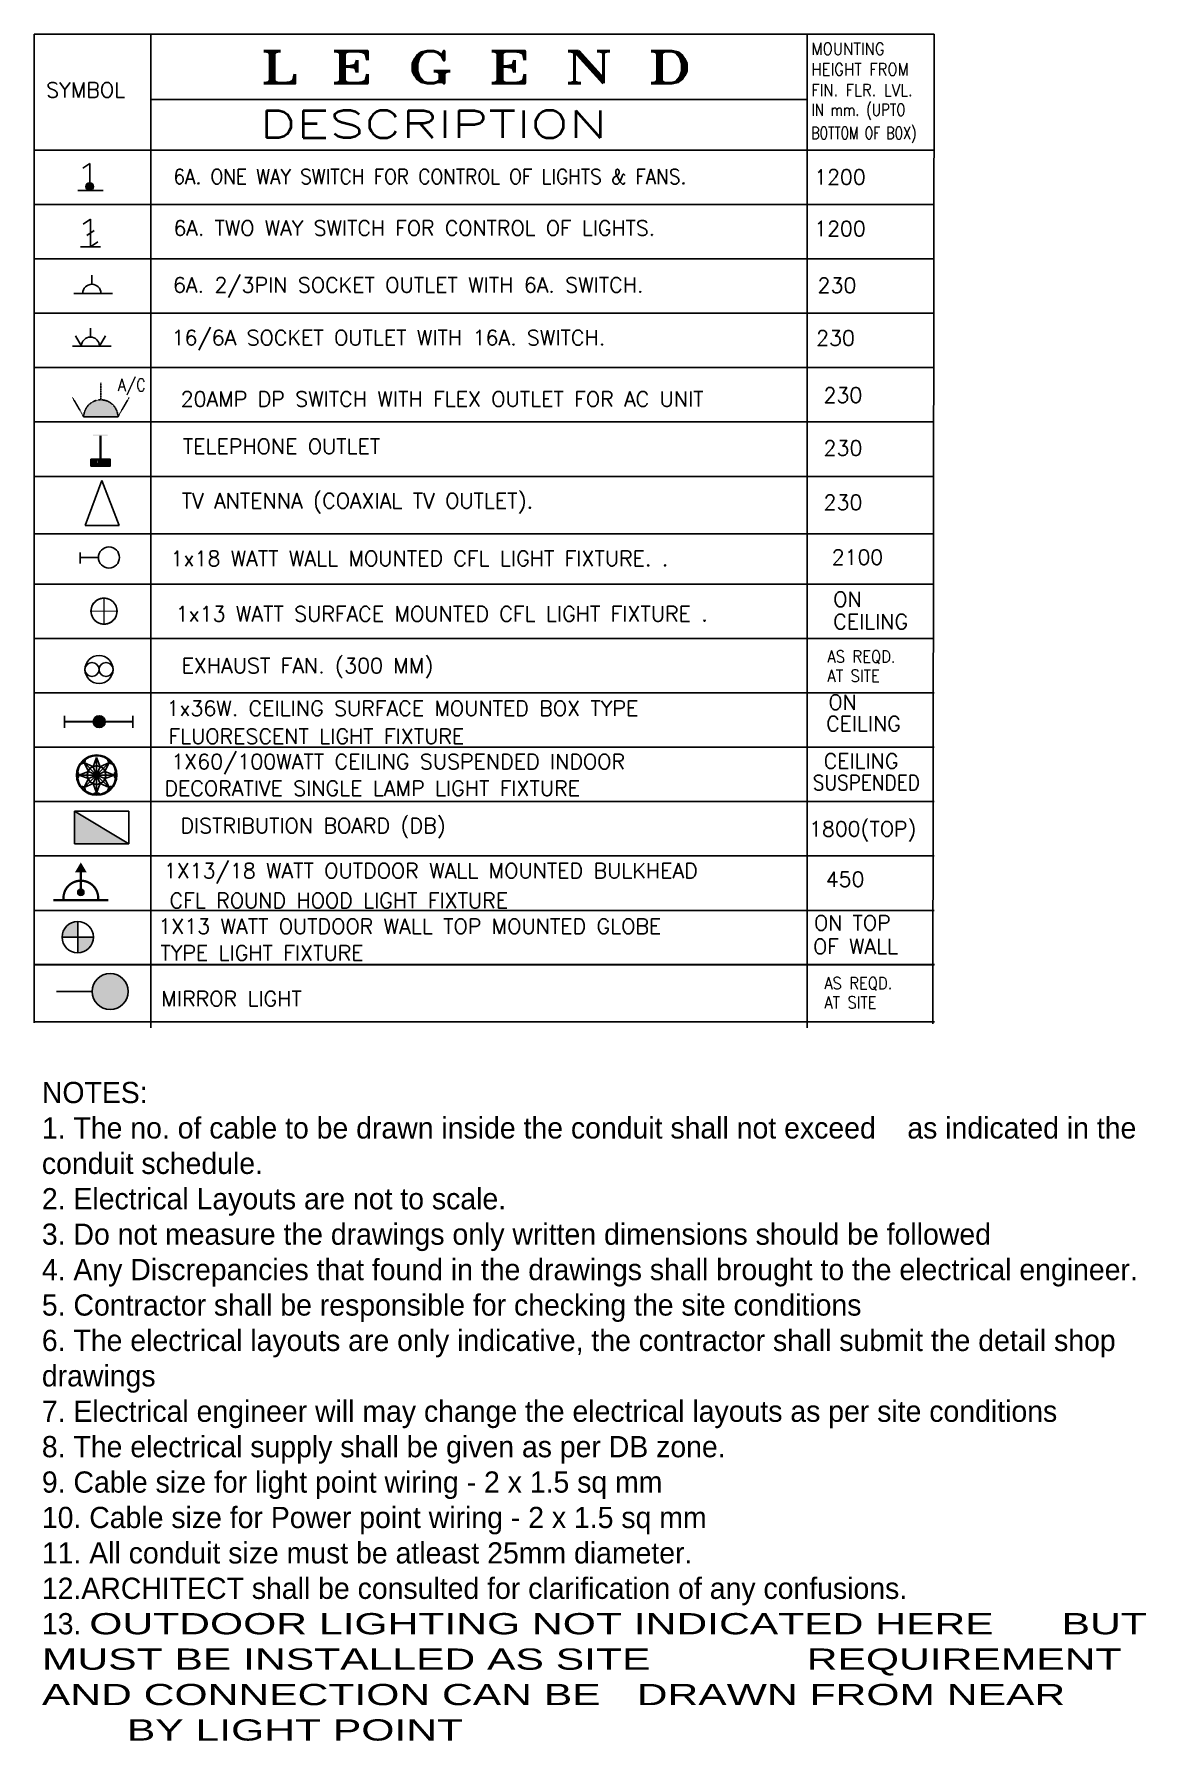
# Model space of a CAD drawing. Header units: millimetres. Extents: x -582 to 488037, y -1142837 to 903.
# Drawn here: x 459669 to 488037, y -1137556 to -1094005 of the extents above; entities that cross this region are included whole.
import ezdxf
from ezdxf.enums import TextEntityAlignment as Align

# ---------------------------------------------------------------- set-up
doc = ezdxf.new("R2010")
doc.units = ezdxf.units.MM
doc.linetypes.add('HIDDEN', pattern=[0.375, 0.25, -0.125])
for name, color, linetype in [('E_Distbn System', 250, 'Continuous'), ('E_Electrical Layout', 210, 'Continuous'), ('E_Power', 50, 'HIDDEN'), ('E_TV', 160, 'Continuous'), ('LEGEND', 5, 'Continuous'), ('TITLE', 4, 'Continuous')]:
    doc.layers.add(name, color=color, linetype=linetype)
for name, color, linetype, lineweight in [('E_Telephone', 50, 'Continuous', 20), ('LIGHT', 1, 'Continuous', 25), ('POWER', 5, 'Continuous', 25)]:
    doc.layers.add(name, color=color, linetype=linetype, lineweight=lineweight)
doc.styles.add('Annotative', font='txt')
doc.styles.add('LEGEND$0$ROMANS', font='romans', dxfattribs={"height": 300})
doc.styles.add('ROMANT', font='romant')

msp = doc.modelspace()

# ---------------------------------------------------------------- texts
at = {"layer": 'E_Distbn System', "color": 7, "insert": (459866.9, -1120740.8, 4.8), "char_height": 542.0845, "width": 28734.37, "attachment_point": 1, "style": 'Annotative'}
msp.add_mtext('NOTES:\\P1. The no. of cable to be drawn inside the conduit shall not exceed    as indicated in the conduit schedule.\\P2. Electrical Layouts are not to scale.\\P3. Do not measure the drawings only written dimensions should be followed\\P4. Any Discrepancies that found in the drawings shall brought to the electrical engineer.\\P5. Contractor shall be responsible for checking the site conditions\\P6. The electrical layouts are only indicative, the contractor shall submit the detail shop drawings\\P7. Electrical engineer will may change the electrical layouts as per site conditions\\P8. The electrical supply shall be given as per DB zone.\\P9. Cable size for light point wiring - 2 x 1.5 sq mm  \\P10. Cable size for Power point wiring - 2 x 1.5 sq mm\\P11. All conduit size must be atleast 25mm diameter.\\P12.ARCHITECT shall be consulted for clarification of any confusions.\\P13. {\\W1.5;OUTDOOR LIGHTING NOT INDICATED HERE ^IBUT MUST BE INSTALLED AS SITE ^I^IREQUIREMENT AND CONNECTION CAN BE ^IDRAWN FROM NEAR ^IBY LIGHT POINT}', dxfattribs=at)
at = {"layer": 'TITLE', "color": 1, "style": 'ROMANT', "width": 1.5}
msp.add_text('L E G E N D', height=822.097, dxfattribs=at).set_placement((470947.6, -1094849.2), align=Align.MIDDLE)
at = {"layer": 'TITLE', "color": 1, "style": 'LEGEND$0$ROMANS'}
for s, height, width, p in [('MOUNTING', 308.29, 0.9, (479503, -1094531)), ('HEIGHT FROM', 308.286, 0.9, (479503, -1095057.2)), ('FIN. FLR. LVL.', 308.286, 0.9, (479495.9, -1095585.8)), ('IN mm. (UPTO ', 308.286, 0.8, (479503, -1096089.3)), ('DESCRIPTION', 693.644, 1.5, (465419.5, -1096649.3)), ('BOTTOM OF BOX)', 308.286, 0.75, (479503, -1096682.1))]:
    msp.add_text(s, height=height, dxfattribs=dict(at, width=width)).set_placement(p)
msp.add_text('SYMBOL', height=385.36, dxfattribs=at).set_placement((459977.4, -1095621.2))
at = {"layer": 'TITLE', "color": 6, "style": 'LEGEND$0$ROMANS', "width": 0.9}
for s, height, p in [('6A. ONE WAY SWITCH FOR CONTROL OF LIGHTS & FANS.', 382.892, (463225.2, -1097830.3)), ('AS REQD.', 306.31, (479911.8, -1110040.2)), ('AT SITE', 306.31, (479911.8, -1110530.1)), ('SUSPENDED', 382.89, (479538.2, -1113294)), ('AS REQD.', 306.31, (479830.3, -1118375.9)), ('AT SITE', 306.31, (479830.3, -1118865.8))]:
    msp.add_text(s, height=height, dxfattribs=at).set_placement(p)
at = {"layer": 'TITLE', "color": 6, "style": 'LEGEND$0$ROMANS'}
for s, height, p in [('1200', 382.89, (479574.7, -1097843.7)), ('6A. TWO WAY SWITCH FOR CONTROL OF LIGHTS.', 382.892, (463225.2, -1099144.4)), ('1200', 382.89, (479574.7, -1099157.8)), ('6A. 2/3PIN SOCKET OUTLET WITH 6A. SWITCH.', 385.358, (463212.7, -1100596.7)), ('230', 385.36, (479658.2, -1100604.7)), ('16/6A SOCKET OUTLET WITH 16A. SWITCH.', 385.358, (463176.9, -1101943.4)), ('230', 385.36, (479622.4, -1101951.4)), ('20AMP DP SWITCH WITH FLEX OUTLET FOR AC UNIT', 385.358, (463408.2, -1103510.8)), ('230', 385.36, (479810.1, -1103409.5)), ('TELEPHONE OUTLET ', 385.358, (463465, -1104718.3)), ('230', 385.36, (479811.7, -1104759.2)), ('TV ANTENNA (COAXIAL TV OUTLET).', 385.358, (463434.3, -1106105.6)), ('230', 385.36, (479811.7, -1106146.5)), ('1x18 WATT WALL MOUNTED CFL LIGHT FIXTURE. .', 385.358, (463149.4, -1107577.4)), ('2100', 382.89, (480020.9, -1107543.8)), ('ON', 382.89, (480063, -1108615.9)), ('1x13 WATT SURFACE MOUNTED CFL LIGHT FIXTURE .', 385.358, (463282.7, -1108990.7)), ('CEILING', 382.89, (480063, -1109186.1)), ('EXHAUST FAN. (300 MM)', 385.358, (463434, -1110310.3)), ('ON', 382.89, (479937, -1111243.8)), ('1x36W. CEILING SURFACE MOUNTED BOX TYPE', 385.358, (463045.7, -1111400.7)), ('CEILING', 382.89, (479879, -1111792.7)), ('FLUORESCENT LIGHT FIXTURE ', 385.358, (463096.9, -1112116)), ('1X60/100WATT CEILING SUSPENDED INDOOR', 385.358, (463171.3, -1112759.7)), ('CEILING', 382.89, (479817.4, -1112745.4)), ('  DECORATIVE SINGLE LAMP LIGHT FIXTURE', 385.358, (462466.8, -1113440.9)), ('DISTRIBUTION BOARD (DB)', 385.358, (463401.9, -1114392.9)), ('1800(TOP)', 382.89, (479443.5, -1114475.7)), ('1X13/18 WATT OUTDOOR WALL MOUNTED BULKHEAD ', 385.358, (462977.5, -1115546.2)), ('450', 382.89, (479870.7, -1115760)), ('CFL ROUND HOOD LIGHT FIXTURE', 385.358, (463126.8, -1116306)), ('1X13 WATT OUTDOOR WALL TOP MOUNTED GLOBE ', 385.358, (462839.7, -1116961.6)), ('ON TOP ', 382.89, (479571, -1116874.4)), (' TYPE LIGHT FIXTURE', 385.358, (462625.8, -1117642.8)), (' OF WALL', 382.89, (479283, -1117477.1)), ('MIRROR LIGHT', 385.358, (462916.2, -1118812.8))]:
    msp.add_text(s, height=height, dxfattribs=at).set_placement(p)
at = {"layer": 'TITLE', "color": 2, "style": 'LEGEND$0$ROMANS', "width": 0.9}
msp.add_text('A/C', height=306.75, dxfattribs=at).set_placement((461797.4, -1103111.3))

# ---------------------------------------------------------------- blocks, each defined once
blk = doc.blocks.new('15a1')
for p, q in [((0, 150), (0, 300)), ((-150, 0), (-250, 173)), ((150, 0), (250, 173))]:
    blk.add_line(p, q)
blk.add_arc((0, 0), 150, 0, 180)
blk = doc.blocks.new('A C PO')
at = {"layer": 'POWER'}
blk.add_hatch(color=2, dxfattribs=at).paths.add_polyline_path([(150, 0, 1), (-150, 0)])
blk.add_line((-150, 0), (150, 0), dxfattribs=at)
at = {"layer": 'E_Power', "color": 2}
blk.add_blockref('15a1', (0, 0), dxfattribs=at)
blk = doc.blocks.new('TELEPHONE POINTS')
at = {"layer": 'E_TV', "ltscale": 0.03}
for points in [[(1.39, 8.1), (3.68, 8.1), (3.68, 8.45), (-1.25, 8.45), (-1.25, 8.09), (1.14, 8.09), (1.14, 0.23), (1.39, 0.23)], [(-1.74, 0), (-1.74, -1.78), (4.2, -1.78), (4.2, 0), (2.65, 0), (2.65, -1.35), (2.15, -1.35), (2.15, 0), (0.5, 0), (0.5, -1.35), (0, -1.35), (0, 0)]]:
    blk.add_hatch(color=5, dxfattribs=at).paths.add_polyline_path(points)
at = {"layer": 'E_Telephone', "ltscale": 0.03}
for p, q in [((1.14, 0.23), (1.14, 8.09)), ((1.39, 8.1), (1.39, 0.23))]:
    blk.add_line(p, q, dxfattribs=at)
for points in [[(-1.74, 0), (4.2, 0), (4.2, -1.78), (-1.74, -1.78)], [(0, 0), (0.5, 0), (0.5, -1.35), (0, -1.35)], [(2.65, 0), (2.15, 0), (2.15, -1.35), (2.65, -1.35)]]:
    blk.add_lwpolyline(points, close=True, dxfattribs=at)
at = {"layer": 'E_TV', "color": 5, "ltscale": 0.03}
blk.add_lwpolyline([(-1.93, -2.08), (-1.93, 0.23), (4.53, 0.23), (4.53, -2.08)], close=True, dxfattribs=at)
blk = doc.blocks.new('SOCKET_TV')
at = {"layer": 'E_TV', "color": 5, "ltscale": 25}
for p, q in [((0, 0), (-11.36, 4.19)), ((-11.36, 4.19), (-11.36, -4.37)), ((0, 0), (-11.36, -4.37))]:
    blk.add_line(p, q, dxfattribs=at)
blk = doc.blocks.new('F')
at = {"layer": 'E_Electrical Layout', "ltscale": 5}
h = blk.add_hatch(color=256, dxfattribs=at)
edge = h.paths.add_edge_path()
edge.add_ellipse((0, 0), major_axis=(-37.1, 37.1), ratio=1, start_angle=45, end_angle=135, ccw=False)
edge.add_ellipse((0, 0), major_axis=(37.1, 37.1), ratio=1, start_angle=45, end_angle=135, ccw=False)
edge.add_line((0, 53), (0, -52))
edge = h.paths.add_edge_path()
edge.add_ellipse((0, 0), major_axis=(-37.1, 37.1), ratio=1, start_angle=225, end_angle=315, ccw=False)
edge.add_ellipse((0, 0), major_axis=(37.1, 37.1), ratio=1, start_angle=225, end_angle=315, ccw=False)
edge.add_line((0, -52), (0, 53))
for p, q in [((-53, 305), (52, 305)), ((-53, -297), (52, -297))]:
    blk.add_line(p, q, dxfattribs=at)
at = {"layer": 'E_Electrical Layout', "ltscale": 5, "const_width": 20}
blk.add_lwpolyline([(0, -300), (0, 300)], dxfattribs=at)
at = {"layer": 'E_Electrical Layout', "ltscale": 5, "const_width": 3.5}
for points in [[(-53, 0, -1), (52, 0, -1)], [(-53, 0, 1), (52, 0, 1)]]:
    blk.add_lwpolyline(points, format="xyb", dxfattribs=at)
at = {"layer": 'E_Electrical Layout', "ltscale": 5}
blk.add_circle((0, 0), 52.5, dxfattribs=at)
blk.add_circle((0, 0), 52.5, dxfattribs=at)
blk = doc.blocks.new('CANDELIER')
at = {"layer": 'E_Electrical Layout', "ltscale": 0.010417}
for p, q in [((-1.15, 2.77), (0, 5.94)), ((0, 0), (0, 5.94)), ((0, 5.94), (1.15, 2.77)), ((-5.94, 0), (-2.77, 1.15)), ((-2.77, -1.15), (-5.94, 0)), ((0, 0), (-5.94, 0)), ((-4.2, 4.2), (-1.15, 2.77)), ((-2.77, 1.15), (-4.2, 4.2)), ((0, 0), (-4.2, 4.2)), ((0, 0), (-4.2, -4.2)), ((0, 0), (-2.77, 1.15)), ((0, 0), (-2.77, 1.15)), ((0, 0), (-2.77, -1.15)), ((0, 0), (-2.77, -1.15)), ((0, 0), (-1.15, 2.77)), ((0, 0), (-1.15, 2.77)), ((0, 0), (-1.15, -2.77)), ((0, 0), (-1.15, -2.77)), ((0, 0), (4.2, 4.2)), ((0, 0), (1.15, 2.77)), ((0, 0), (1.15, 2.77)), ((0, 0), (2.77, 1.15)), ((0, 0), (2.77, 1.15)), ((0, 0), (1.15, -2.77)), ((0, 0), (4.2, -4.2)), ((0, 0), (1.15, -2.77)), ((0, 0), (2.77, -1.15)), ((0, 0), (2.77, -1.15)), ((0, 0), (0, -5.94)), ((0, 0), (5.94, 0)), ((1.15, 2.77), (4.2, 4.2)), ((4.2, 4.2), (2.77, 1.15)), ((2.77, 1.15), (5.94, 0)), ((5.94, 0), (2.77, -1.15)), ((-4.2, -4.2), (-2.77, -1.15)), ((-1.15, -2.77), (-4.2, -4.2)), ((0, -5.94), (-1.15, -2.77)), ((1.15, -2.77), (0, -5.94)), ((4.2, -4.2), (1.15, -2.77)), ((2.77, -1.15), (4.2, -4.2))]:
    blk.add_line(p, q, dxfattribs=at)
at = {"layer": 'E_Electrical Layout'}
for p, q in [((-2.29, 2.29), (-3.24, 0)), ((-3.24, 0), (-2.29, -2.29)), ((0, 3.24), (-2.29, 2.29)), ((2.29, 2.29), (0, 3.24)), ((3.24, 0), (2.29, 2.29)), ((2.29, -2.29), (3.24, 0)), ((-2.29, -2.29), (0, -3.24)), ((0, -3.24), (2.29, -2.29))]:
    blk.add_line(p, q, dxfattribs=at)
at = {"layer": 'E_Electrical Layout', "ltscale": 0.010417}
for radius in [6.75, 6.48]:
    blk.add_circle((0, 0), radius, dxfattribs=at)
for centre, start, end in [((-7.65, 0), 318.1591, 41.8409), ((-5.41, 5.41), 273.1591, 356.8409), ((5.41, 5.41), 183.1591, 266.8409), ((7.65, 0), 138.1591, 221.8409), ((-5.41, -5.41), 3.1591, 86.8409), ((5.41, -5.41), 93.1591, 176.8409), ((0, -7.65), 48.1591, 131.8409)]:
    blk.add_arc(centre, 1.72, start, end, dxfattribs=at)
blk = doc.blocks.new('A$C2BA9018A')
at = {"layer": 'LEGEND', "color": 5, "linetype": 'Continuous'}
for p, q in [((0, 301), (0, 0)), ((501, 301), (0, 301)), ((0, 0), (501, 301)), ((501, 0), (501, 301)), ((0, 0), (501, 0))]:
    blk.add_line(p, q, dxfattribs=at)
blk.add_solid([(0, 0), (501, 301), (501, 0), (501, 301)], dxfattribs=at)
blk = doc.blocks.new('HOOD')
h = blk.add_hatch(color=256)
edge = h.paths.add_edge_path()
edge.add_arc((0, -69), 32.9, 0, 360)
blk.add_hatch(color=256).paths.add_polyline_path([(33, -256), (-33, -256), (0, -312)])
at = {"const_width": 20}
for points in [[(-242, 0), (242, 0)], [(0, -69), (0, -297)], [(32, -256), (-33, -256), (0, -312), (32, -257)], [(-33, -256), (33, -256), (0, -312), (-33, -257)]]:
    blk.add_lwpolyline(points, dxfattribs=at)
blk.add_lwpolyline([(152, -5, -0.480545), (-20, -170, -0.402268), (-152, -5, -0.402268)], format="xyb", dxfattribs=at)
blk.add_circle((0, -69), 27.4)
blk = doc.blocks.new('LIGHT_mirror')
at = {"layer": 'E_Electrical Layout'}
blk.add_hatch(color=256, dxfattribs=at).paths.add_polyline_path([(-2.25, 0, 1), (2.25, 0, 1)])
at = {"layer": 'E_Electrical Layout', "ltscale": 0.010417}
blk.add_line((-2.25, 0), (-6.75, 0), dxfattribs=at)
blk.add_circle((0, 0), 2.25, dxfattribs=at)

# ---------------------------------------------------------------- hatches: boundary and pattern name
at = {"layer": 'TITLE'}
h = msp.add_hatch(color=5, dxfattribs=at)
h.paths.add_polyline_path([(461087.8, -1097845.4), (461087.8, -1097796.1, 0.4142136), (460989.2, -1097894.7, 1.0000007), (461186.3, -1097894.7, 0.4142136), (461087.8, -1097796.1), (461087.8, -1097845.4, -0.4142136), (461137.1, -1097894.7, -1), (461038.5, -1097894.7, -0.4142136)])
h.paths.add_polyline_path([(461039.9, -1097894.7, 1), (461135.6, -1097894.7, 1)], flags=17)
h = msp.add_hatch(color=5, dxfattribs=at)
h.paths.add_polyline_path([(461087.8, -1097845.4), (461087.8, -1097796.1, 0.4142136), (460989.2, -1097894.7, 1.0000007), (461186.3, -1097894.7, 0.4142136), (461087.8, -1097796.1), (461087.8, -1097845.4, -0.4142136), (461137.1, -1097894.7, -1), (461038.5, -1097894.7, -0.4142136)])
h.paths.add_polyline_path([(461039.9, -1097894.7, 1), (461135.6, -1097894.7, 1)], flags=17)
h = msp.add_hatch(color=5, dxfattribs=at)
h.paths.add_polyline_path([(460781, -1117046.2), (460781, -1117445.6, 0.4142136), (461180.5, -1117046.2)])
h.paths.add_polyline_path([(460781, -1116646.7, 0.4142136), (460381.6, -1117046.2), (460781, -1117046.2)])

# ---------------------------------------------------------------- linework, layer by layer
at = {"layer": 'E_Electrical Layout', "ltscale": 1500}
msp.add_line((482630.9, -1094005), (482597.5, -1119257.9), dxfattribs=at)
at = {"layer": 'LIGHT'}
for p, q in [((460844.8, -1107232.6), (460844.8, -1107511.3)), ((460844.8, -1107232.6), (460844.8, -1107511.3)), ((461310.4, -1107359.9), (460844.8, -1107359.9)), ((461310.4, -1107359.9), (460844.8, -1107359.9)), ((461310.4, -1107359.9), (460844.8, -1107359.9)), ((461310.4, -1107359.9), (460844.8, -1107359.9))]:
    msp.add_line(p, q, dxfattribs=at)
at = {"layer": 'LIGHT', "const_width": 26.7}
msp.add_lwpolyline([(461128.6, -1108729.1, 1), (461775.9, -1108729.1, 1)], format="xyb", close=True, dxfattribs=at)
for points in [[(461128.6, -1108729.1), (461775.9, -1108729.1)], [(461452.3, -1108405.5), (461452.3, -1109052.8)]]:
    msp.add_lwpolyline(points, dxfattribs=at)
at = {"layer": 'LIGHT'}
for centre, radius in [((461324.6, -1110218), 358.4), ((461324.6, -1110218), 358.4), ((461145.4, -1110218), 179.2), ((461145.4, -1110218), 179.2), ((461503.8, -1110218), 179.2), ((461503.8, -1110218), 179.2)]:
    msp.add_circle(centre, radius, dxfattribs=at)
for start, end in [(0, 180), (0, 180), (180, 0), (180, 0)]:
    msp.add_arc((461578.5, -1107359.9), 268.1, start, end, dxfattribs=at)
for major_axis, start_param, end_param in [((-332.9, 0.4), 3.150923, 6.2925157), ((-332.9, 0.4), 3.150923, 6.2925157), ((332.9, 0), 3.1497112, 6.2913039), ((332.9, 0), 3.1497112, 6.2913039)]:
    msp.add_ellipse((461452.3, -1108729.1), major_axis=major_axis, ratio=1, start_param=start_param, end_param=end_param, dxfattribs=at)
at = {"layer": 'TITLE', "color": 5}
for p, q in [((482630.9, -1094005), (459669.3, -1094005)), ((482630.9, -1094005), (459669.3, -1094005)), ((482630.9, -1094005), (459669.3, -1094005)), ((462645, -1119359.6), (462645, -1094005)), ((479397, -1119359.6), (479397, -1094005)), ((479397, -1095676), (462645, -1095676)), ((482630.9, -1096965.5), (459669.3, -1096965.5)), ((461087.8, -1097303.4), (460914.6, -1097423.8)), ((461087.8, -1097303.4), (460914.6, -1097423.8)), ((461087.8, -1097894.7), (461087.8, -1097303.4)), ((461087.8, -1097894.7), (461087.8, -1097303.4)), ((482630.9, -1098352.8), (459669.3, -1098352.8)), ((460787, -1097995), (461430.5, -1097995)), ((460787, -1097995), (461430.5, -1097995)), ((461108.8, -1098725.8), (460924, -1098854.3)), ((461108.8, -1098725.8), (460924, -1098854.3)), ((461108.8, -1099435.4), (461108.8, -1098725.8)), ((461108.8, -1099435.4), (461108.8, -1098725.8)), ((461201.1, -1099016.4), (461016.4, -1099144.9)), ((461201.1, -1099016.4), (461016.4, -1099144.9)), ((460851.3, -1099435.4), (461366.2, -1099435.4)), ((460851.3, -1099435.4), (461366.2, -1099435.4)), ((461293.5, -1099307), (461108.8, -1099435.4)), ((461293.5, -1099307), (461108.8, -1099435.4)), ((482630.9, -1099740.1), (459669.3, -1099740.1)), ((461141.8, -1100388.6), (461141.8, -1100157.4)), ((461141.8, -1100388.6), (461141.8, -1100157.4)), ((460680.5, -1100619.8), (461672.4, -1100619.8)), ((460680.5, -1100619.8), (461672.4, -1100619.8)), ((460874.7, -1101966.5), (460720.6, -1101699.5)), ((460874.7, -1101966.5), (460720.6, -1101699.5)), ((461106, -1101735.3), (461106, -1101504.1)), ((461106, -1101735.3), (461106, -1101504.1)), ((461337.2, -1101966.5), (461491.3, -1101699.5)), ((461337.2, -1101966.5), (461491.3, -1101699.5)), ((460644.7, -1101966.5), (461636.6, -1101966.5)), ((460644.7, -1101966.5), (461636.6, -1101966.5)), ((482630.9, -1102514.7), (459669.3, -1102514.7)), ((482630.9, -1103902), (459669.3, -1103902)), ((482630.9, -1105289.3), (459669.3, -1105289.3)), ((482630.9, -1108040.1), (459669.3, -1108040.1)), ((482630.9, -1108040.1), (459669.3, -1108040.1)), ((482630.9, -1108040.1), (459669.3, -1108040.1)), ((482630.9, -1109427.4), (459669.3, -1109427.4)), ((482630.9, -1110814.7), (459669.3, -1110814.7)), ((482630.9, -1112202), (459669.3, -1112202)), ((482630.9, -1113589.2), (459669.3, -1113589.2)), ((482630.9, -1114976.5), (459669.3, -1114976.5)), ((482630.9, -1116363.8), (459669.3, -1116363.8)), ((460781, -1116646.7), (460781, -1117445.6)), ((460381.6, -1117046.2), (461180.5, -1117046.2)), ((482630.9, -1117751.1), (459669.3, -1117751.1)), ((482630.9, -1117751.1), (459669.3, -1117751.1)), ((482630.9, -1117751.1), (459669.3, -1117751.1))]:
    msp.add_line(p, q, dxfattribs=at)
at = {"layer": 'TITLE', "color": 6}
for p, q in [((459669.3, -1094005), (459669.3, -1119233)), ((479397, -1095676), (462645, -1095676)), ((482630.9, -1096965.5), (459669.3, -1096965.5)), ((482630.9, -1098352.8), (459669.3, -1098352.8)), ((482630.9, -1099740.1), (459669.3, -1099740.1)), ((482630.9, -1101127.4), (459669.3, -1101127.4)), ((482630.9, -1101127.4), (459669.3, -1101127.4)), ((482630.9, -1102514.7), (459669.3, -1102514.7)), ((482630.9, -1103902), (459669.3, -1103902)), ((482630.9, -1105289.3), (459669.3, -1105289.3)), ((482630.9, -1106757.5), (459669.3, -1106757.5)), ((482630.9, -1108040.1), (459669.3, -1108040.1)), ((482630.9, -1109427.4), (459669.3, -1109427.4)), ((482630.9, -1110814.7), (459669.3, -1110814.7)), ((482630.9, -1112202), (459669.3, -1112202)), ((482630.9, -1113589.2), (459669.3, -1113589.2)), ((482630.9, -1114976.5), (459669.3, -1114976.5)), ((482630.9, -1116363.8), (459669.3, -1116363.8)), ((482630.9, -1117751.1), (459669.3, -1117751.1)), ((482645.9, -1117741.6), (459684.3, -1117741.6)), ((482645.9, -1119207.6), (459684.3, -1119207.6))]:
    msp.add_line(p, q, dxfattribs=at)
at = {"layer": 'TITLE', "color": 5}
for centre, radius in [((461087.8, -1097894.7), 98.6), ((461087.8, -1097894.7), 98.6), ((460781, -1117046.2), 399.5)]:
    msp.add_circle(centre, radius, dxfattribs=at)
for centre, radius, start, end in [((461087.8, -1097894.7), 49.3, 0, 180), ((461087.8, -1097894.7), 49.3, 0, 180), ((461087.8, -1097894.7), 49.3, 180, 0), ((461087.8, -1097894.7), 49.3, 180, 0), ((461087.8, -1097894.7), 47.9, 0, 180), ((461087.8, -1097894.7), 47.9, 0, 180), ((461087.8, -1097894.7), 47.9, 180, 0), ((461087.8, -1097894.7), 47.9, 180, 0), ((461141.8, -1100619.8), 231.2, 0, 180), ((461141.8, -1100619.8), 231.2, 0, 180), ((461106, -1101966.5), 231.2, 0, 180), ((461106, -1101966.5), 231.2, 0, 180)]:
    msp.add_arc(centre, radius, start, end, dxfattribs=at)

# ---------------------------------------------------------------- block references
at = {"layer": 'E_Electrical Layout', "ltscale": 1500}
for name, p, xscale, yscale, zscale in [('TELEPHONE POINTS', (461265.8, -1104870.6), 76.19999999999999, 76.19999999999999, 76.19999999999999), ('CANDELIER', (461263.9, -1112912.5), 76.19999999999999, 76.19999999999999, 76.19999999999999), ('LIGHT_mirror', (461609.1, -1118434.6), 203.2, 203.2, 203.2)]:
    msp.add_blockref(name, p, dxfattribs=dict(at, xscale=xscale, yscale=yscale, zscale=zscale))
at = {"layer": 'E_Electrical Layout', "ltscale": 1500, "xscale": 101.6, "yscale": 101.6, "zscale": 101.6, "rotation": 90}
msp.add_blockref('SOCKET_TV', (461395.9, -1105391.8), dxfattribs=at)
at = {"layer": 'LIGHT'}
for name, p, xscale, yscale, zscale, rotation in [('F', (461328.8, -1111549.4), 2.903999999980442, 2.903999999980442, 2.903999999980442, 90), ('HOOD', (460860.9, -1116104.1), 2.90400000102818, 2.90400000102818, 2.90400000102818, 180)]:
    msp.add_blockref(name, p, dxfattribs=dict(at, xscale=xscale, yscale=yscale, zscale=zscale, rotation=rotation))
at = {"layer": 'POWER', "xscale": -2.90400000102818, "yscale": 2.903999999980442, "zscale": 2.904000000000001}
msp.add_blockref('A C PO', (461371.1, -1103772.4), dxfattribs=at)
at = {"layer": 'TITLE', "color": 6, "xscale": -2.767477059736847, "yscale": 2.767477062443504, "zscale": 2.767477062287591, "rotation": 359.9999992950235}
msp.add_blockref('A$C2BA9018A', (462086.6, -1114668.1), dxfattribs=at)
msp.add_blockref('A$C2BA9018A', (462086.6, -1114668.1), dxfattribs=at)

msp.set_redraw_order([(e.dxf.handle, doc.entitydb.next_handle()) for e in msp.query("TEXT MTEXT ATTDEF DIMENSION ARC_DIMENSION")])  # texts and dimensions are drawn at this point

doc.saveas('drawing.dxf')
